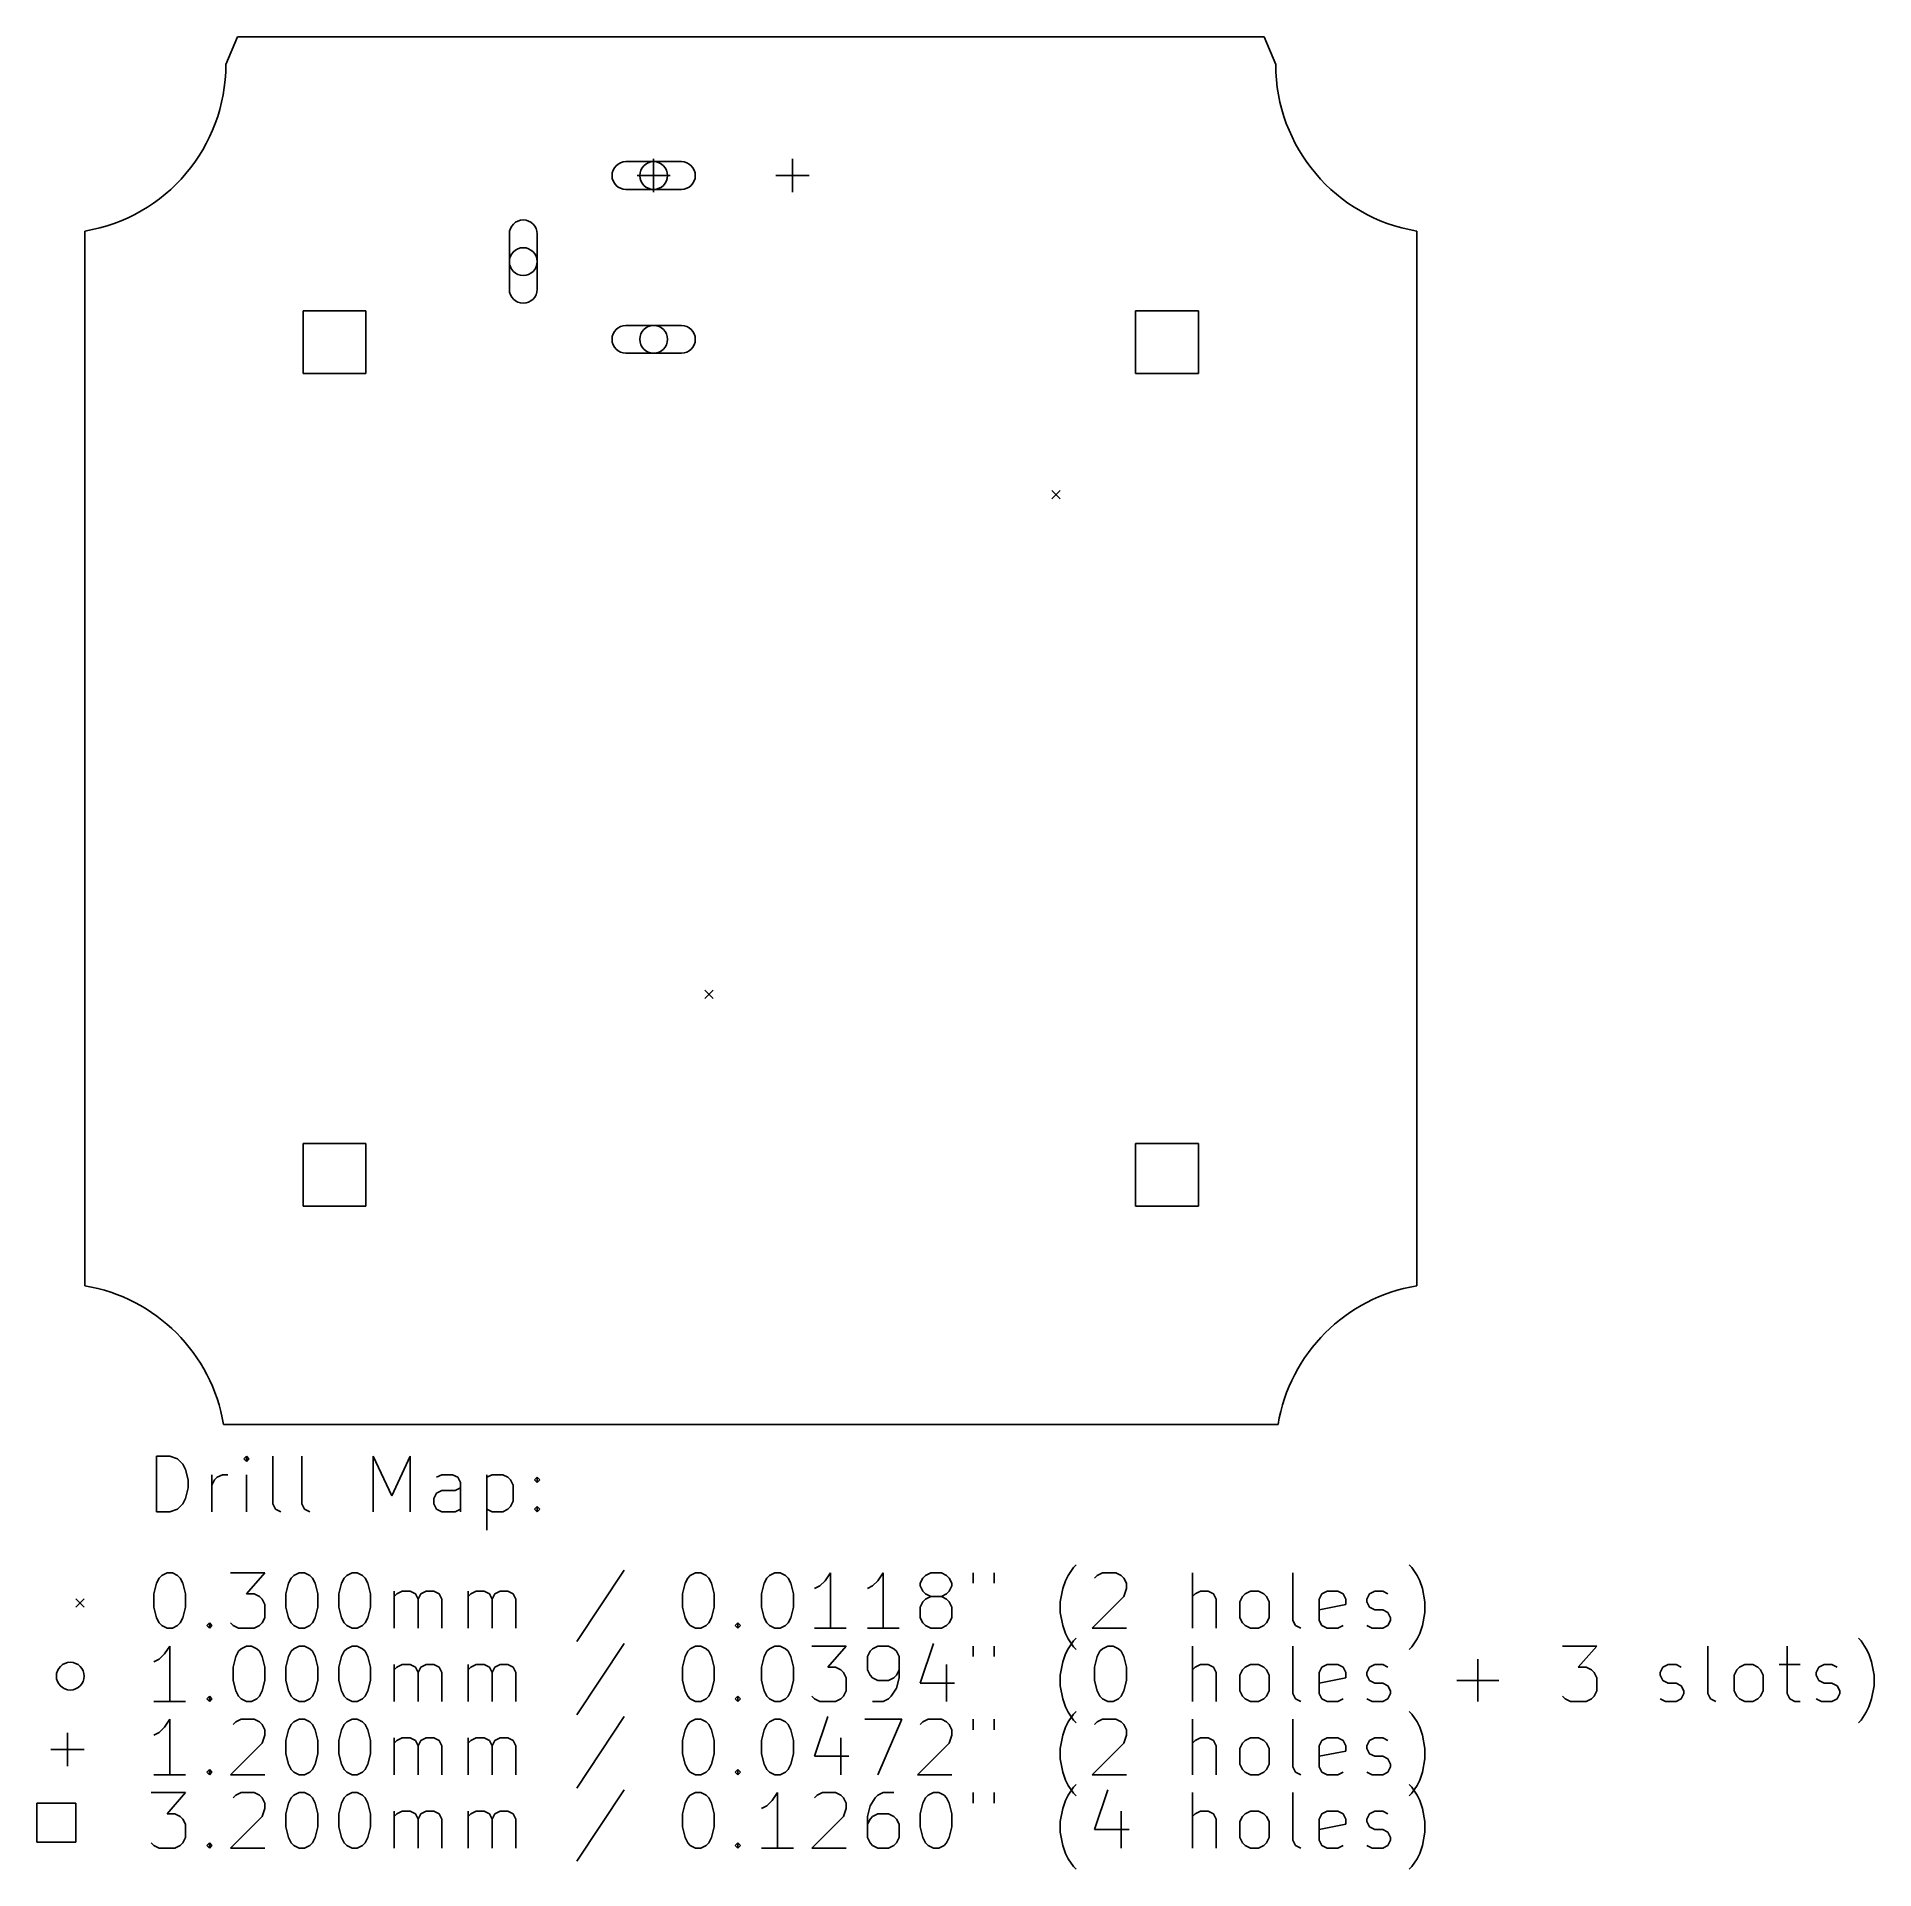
# Model space of a CAD drawing. Extents: x -25.7 to 40.5, y -65 to 1.
import ezdxf

# ---------------------------------------------------------------- set-up
doc = ezdxf.new("R2010")
doc.units = 0
doc.layers.add('BLACK', color=7, linetype='CONTINUOUS')

msp = doc.modelspace()

# ---------------------------------------------------------------- linework, layer by layer
at = {"layer": 'BLACK', "linetype": 'CONTINUOUS'}
for p, q in [((-18.917237, 0), (-18.5, 1)), ((-18.5, 1), (18.5, 1)), ((18.5, 1), (18.917237, 0)), ((-2.5, -3.5), (-4.5, -3.5)), ((-3.5, -3.4), (-3.5, -4.6)), ((1.5, -3.4), (1.5, -4.6)), ((-4.5, -4.5), (-2.5, -4.5)), ((-4.1, -4), (-2.9, -4)), ((0.9, -4), (2.1, -4)), ((-24, -6), (-24.000004, -44)), ((-8.7, -6.1), (-8.7, -8.1)), ((-7.7, -8.1), (-7.7, -6.1)), ((24, -44), (24, -6)), ((-13.868618, -8.868618), (-16.131382, -8.868618)), ((-16.131382, -8.868618), (-16.131382, -11.131382)), ((-13.868618, -11.131382), (-13.868618, -8.868618)), ((16.131382, -8.868618), (13.868618, -8.868618)), ((13.868618, -8.868618), (13.868618, -11.131382)), ((16.131382, -11.131382), (16.131382, -8.868618)), ((-2.5, -9.4), (-4.5, -9.4)), ((-4.5, -10.4), (-2.5, -10.4)), ((-16.131382, -11.131382), (-13.868618, -11.131382)), ((13.868618, -11.131382), (16.131382, -11.131382)), ((10.85, -15.35), (11.15, -15.65)), ((11.15, -15.35), (10.85, -15.65)), ((-1.65, -33.35), (-1.35, -33.65)), ((-1.35, -33.35), (-1.65, -33.65)), ((-13.868618, -38.868618), (-16.131382, -38.868618)), ((-16.131382, -38.868618), (-16.131382, -41.131382)), ((-13.868618, -41.131382), (-13.868618, -38.868618)), ((16.131382, -38.868618), (13.868618, -38.868618)), ((13.868618, -38.868618), (13.868618, -41.131382)), ((16.131382, -41.131382), (16.131382, -38.868618)), ((-16.131382, -41.131382), (-13.868618, -41.131382)), ((13.868618, -41.131382), (16.131382, -41.131382)), ((-19, -49), (19, -49.000004)), ((-21.417235, -52.139842), (-21.417235, -50.139842)), ((-21.417235, -50.139842), (-20.941045, -50.139842)), ((-20.941045, -50.139842), (-20.65533, -50.23508)), ((-20.65533, -50.23508), (-20.464854, -50.425556)), ((-18.17914, -50.139842), (-18.274378, -50.23508)), ((-18.274378, -50.23508), (-18.17914, -50.330318)), ((-18.083902, -50.23508), (-18.17914, -50.139842)), ((-18.17914, -50.139842), (-18.17914, -50.330318)), ((-18.17914, -50.330318), (-18.083902, -50.23508)), ((-17.226759, -51.854127), (-17.226759, -50.139842)), ((-16.17914, -51.854127), (-16.17914, -50.139842)), ((-13.607711, -52.139842), (-13.607711, -50.139842)), ((-13.607711, -50.139842), (-12.941044, -51.568413)), ((-12.941044, -51.568413), (-12.274378, -50.139842)), ((-12.274378, -50.139842), (-12.274378, -52.139842)), ((-20.464854, -50.425556), (-20.369616, -50.616032)), ((-20.369616, -50.616032), (-20.274378, -50.996984)), ((-19.417235, -52.139842), (-19.417235, -50.806508)), ((-19.321997, -50.996984), (-19.226759, -50.901746)), ((-19.226759, -50.901746), (-19.036283, -50.806508)), ((-19.036283, -50.806508), (-18.845806, -50.806508)), ((-18.17914, -52.139842), (-18.17914, -50.806508)), ((-11.131521, -50.806508), (-11.321997, -50.901746)), ((-10.750568, -50.806508), (-11.131521, -50.806508)), ((-10.560092, -50.901746), (-10.750568, -50.806508)), ((-10.464854, -51.092223), (-10.560092, -50.901746)), ((-9.512473, -50.806508), (-9.512473, -52.806508)), ((-9.512473, -50.901746), (-9.321997, -50.806508)), ((-9.321997, -50.806508), (-8.941044, -50.806508)), ((-8.941044, -50.806508), (-8.750568, -50.901746)), ((-8.750568, -50.901746), (-8.65533, -50.996984)), ((-7.798187, -50.996984), (-7.702949, -50.901746)), ((-7.702949, -50.901746), (-7.607711, -50.996984)), ((-7.702949, -50.901746), (-7.702949, -51.092223)), ((-20.274378, -51.282699), (-20.369616, -51.663651)), ((-20.274378, -50.996984), (-20.274378, -51.282699)), ((-19.417235, -51.187461), (-19.321997, -50.996984)), ((-11.417235, -51.663651), (-11.321997, -51.473175)), ((-11.321997, -51.473175), (-11.131521, -51.377937)), ((-11.131521, -51.377937), (-10.65533, -51.377937)), ((-10.65533, -51.377937), (-10.464854, -51.282699)), ((-10.464854, -52.139842), (-10.464854, -51.092223)), ((-8.65533, -50.996984), (-8.560092, -51.187461)), ((-8.560092, -51.187461), (-8.560092, -51.758889)), ((-7.702949, -51.092223), (-7.798187, -50.996984)), ((-7.607711, -50.996984), (-7.702949, -51.092223)), ((-20.941045, -52.139842), (-21.417235, -52.139842)), ((-20.65533, -52.044604), (-20.941045, -52.139842)), ((-20.464854, -51.854127), (-20.65533, -52.044604)), ((-20.369616, -51.663651), (-20.464854, -51.854127)), ((-17.131521, -52.044604), (-17.226759, -51.854127)), ((-16.941045, -52.139842), (-17.131521, -52.044604)), ((-16.083902, -52.044604), (-16.17914, -51.854127)), ((-15.893426, -52.139842), (-16.083902, -52.044604)), ((-11.417235, -51.854127), (-11.417235, -51.663651)), ((-11.321997, -52.044604), (-11.417235, -51.854127)), ((-11.131521, -52.139842), (-11.321997, -52.044604)), ((-10.65533, -52.139842), (-11.131521, -52.139842)), ((-10.464854, -52.044604), (-10.65533, -52.139842)), ((-9.321997, -52.139842), (-9.512473, -52.044604)), ((-8.941044, -52.139842), (-9.321997, -52.139842)), ((-8.750568, -52.044604), (-8.941044, -52.139842)), ((-8.65533, -51.949365), (-8.750568, -52.044604)), ((-8.560092, -51.758889), (-8.65533, -51.949365)), ((-7.798187, -52.044604), (-7.702949, -51.949365)), ((-7.702949, -52.139842), (-7.798187, -52.044604)), ((-7.702949, -51.949365), (-7.607711, -52.044604)), ((-7.702949, -51.949365), (-7.702949, -52.139842)), ((-7.607711, -52.044604), (-7.702949, -52.139842)), ((-4.560091, -54.244604), (-6.274376, -56.816032)), ((11.43991, -54.43508), (11.630386, -54.149365)), ((11.630386, -54.149365), (11.725625, -54.054127)), ((23.820864, -54.149365), (23.725626, -54.054127)), ((24.01134, -54.43508), (23.820864, -54.149365)), ((-21.512473, -55.101746), (-21.417235, -54.720794)), ((-21.417235, -54.720794), (-21.321997, -54.530318)), ((-21.321997, -54.530318), (-21.226759, -54.43508)), ((-21.226759, -54.43508), (-21.036283, -54.339842)), ((-21.036283, -54.339842), (-20.845806, -54.339842)), ((-20.845806, -54.339842), (-20.65533, -54.43508)), ((-20.65533, -54.43508), (-20.560092, -54.530318)), ((-20.560092, -54.530318), (-20.464854, -54.720794)), ((-20.464854, -54.720794), (-20.369616, -55.101746)), ((-18.750568, -54.339842), (-17.512473, -54.339842)), ((-17.512473, -54.339842), (-18.17914, -55.101746)), ((-16.750568, -55.101746), (-16.65533, -54.720794)), ((-16.65533, -54.720794), (-16.560092, -54.530318)), ((-16.560092, -54.530318), (-16.464854, -54.43508)), ((-16.464854, -54.43508), (-16.274378, -54.339842)), ((-16.274378, -54.339842), (-16.083901, -54.339842)), ((-16.083901, -54.339842), (-15.893425, -54.43508)), ((-15.893425, -54.43508), (-15.798187, -54.530318)), ((-15.798187, -54.530318), (-15.702949, -54.720794)), ((-15.702949, -54.720794), (-15.607711, -55.101746)), ((-14.845806, -55.101746), (-14.750568, -54.720794)), ((-14.750568, -54.720794), (-14.65533, -54.530318)), ((-14.65533, -54.530318), (-14.560092, -54.43508)), ((-14.560092, -54.43508), (-14.369616, -54.339842)), ((-14.369616, -54.339842), (-14.179139, -54.339842)), ((-14.179139, -54.339842), (-13.988663, -54.43508)), ((-13.988663, -54.43508), (-13.893425, -54.530318)), ((-13.893425, -54.530318), (-13.798187, -54.720794)), ((-13.798187, -54.720794), (-13.702949, -55.101746)), ((-2.464852, -55.101746), (-2.369614, -54.720794)), ((-2.369614, -54.720794), (-2.274376, -54.530318)), ((-2.274376, -54.530318), (-2.179138, -54.43508)), ((-2.179138, -54.43508), (-1.988662, -54.339842)), ((-1.988662, -54.339842), (-1.798185, -54.339842)), ((-1.798185, -54.339842), (-1.607709, -54.43508)), ((-1.607709, -54.43508), (-1.512471, -54.530318)), ((-1.512471, -54.530318), (-1.417233, -54.720794)), ((-1.417233, -54.720794), (-1.321995, -55.101746)), ((0.39229, -55.101746), (0.487528, -54.720794)), ((0.487528, -54.720794), (0.582766, -54.530318)), ((0.582766, -54.530318), (0.678004, -54.43508)), ((0.678004, -54.43508), (0.86848, -54.339842)), ((0.86848, -54.339842), (1.058957, -54.339842)), ((1.058957, -54.339842), (1.249433, -54.43508)), ((1.249433, -54.43508), (1.344671, -54.530318)), ((1.344671, -54.530318), (1.439909, -54.720794)), ((1.439909, -54.720794), (1.535147, -55.101746)), ((2.487528, -54.816032), (2.297052, -54.91127)), ((2.678004, -54.625556), (2.487528, -54.816032)), ((2.86848, -54.339842), (2.678004, -54.625556)), ((2.86848, -56.339842), (2.86848, -54.339842)), ((4.39229, -54.816032), (4.201814, -54.91127)), ((4.582766, -54.625556), (4.39229, -54.816032)), ((4.773242, -54.339842), (4.582766, -54.625556)), ((4.773242, -56.339842), (4.773242, -54.339842)), ((6.106576, -54.720794), (6.201814, -54.530318)), ((6.106576, -54.816032), (6.106576, -54.720794)), ((6.201814, -55.006508), (6.106576, -54.816032)), ((6.201814, -54.530318), (6.297052, -54.43508)), ((6.297052, -54.43508), (6.487528, -54.339842)), ((6.487528, -54.339842), (6.868481, -54.339842)), ((6.868481, -54.339842), (7.058957, -54.43508)), ((7.058957, -54.43508), (7.154195, -54.530318)), ((7.154195, -54.530318), (7.249433, -54.720794)), ((7.249433, -54.816032), (7.154195, -55.006508)), ((7.249433, -54.720794), (7.249433, -54.816032)), ((8.011338, -54.339842), (8.011338, -54.720794)), ((8.773243, -54.339842), (8.773243, -54.720794)), ((11.154196, -55.387461), (11.249434, -54.91127)), ((11.249434, -54.91127), (11.344672, -54.625556)), ((11.344672, -54.625556), (11.43991, -54.43508)), ((12.392291, -54.530318), (12.487529, -54.43508)), ((12.487529, -54.43508), (12.678005, -54.339842)), ((12.678005, -54.339842), (13.154196, -54.339842)), ((13.154196, -54.339842), (13.344672, -54.43508)), ((13.344672, -54.43508), (13.43991, -54.530318)), ((13.43991, -54.530318), (13.535148, -54.720794)), ((13.535148, -54.91127), (13.43991, -55.196984)), ((13.535148, -54.720794), (13.535148, -54.91127)), ((15.916101, -56.339842), (15.916101, -54.339842)), ((19.535149, -56.054127), (19.535149, -54.339842)), ((24.106578, -54.625556), (24.01134, -54.43508)), ((24.201816, -54.91127), (24.106578, -54.625556)), ((24.297054, -55.387461), (24.201816, -54.91127)), ((-24.325004, -55.275004), (-24.025004, -55.575004)), ((-24.025004, -55.275004), (-24.325004, -55.575004)), ((-21.512473, -55.577937), (-21.512473, -55.101746)), ((-21.417235, -55.958889), (-21.512473, -55.577937)), ((-20.369616, -55.577937), (-20.464854, -55.958889)), ((-20.369616, -55.101746), (-20.369616, -55.577937)), ((-18.17914, -55.101746), (-17.893425, -55.101746)), ((-17.893425, -55.101746), (-17.702949, -55.196984)), ((-17.702949, -55.196984), (-17.607711, -55.292223)), ((-17.607711, -55.292223), (-17.512473, -55.482699)), ((-17.512473, -55.482699), (-17.512473, -55.958889)), ((-16.750568, -55.577937), (-16.750568, -55.101746)), ((-16.65533, -55.958889), (-16.750568, -55.577937)), ((-15.607711, -55.577937), (-15.702949, -55.958889)), ((-15.607711, -55.101746), (-15.607711, -55.577937)), ((-14.845806, -55.577937), (-14.845806, -55.101746)), ((-14.750568, -55.958889), (-14.845806, -55.577937)), ((-13.702949, -55.577937), (-13.798187, -55.958889)), ((-13.702949, -55.101746), (-13.702949, -55.577937)), ((-12.845806, -56.339842), (-12.845806, -55.006508)), ((-12.845806, -55.196984), (-12.750568, -55.101746)), ((-12.750568, -55.101746), (-12.560092, -55.006508)), ((-12.560092, -55.006508), (-12.274377, -55.006508)), ((-12.274377, -55.006508), (-12.083901, -55.101746)), ((-12.083901, -55.101746), (-11.988663, -55.292223)), ((-11.988663, -55.292223), (-11.893425, -55.101746)), ((-11.988663, -55.292223), (-11.988663, -56.339842)), ((-11.893425, -55.101746), (-11.702949, -55.006508)), ((-11.702949, -55.006508), (-11.417235, -55.006508)), ((-11.417235, -55.006508), (-11.226758, -55.101746)), ((-11.226758, -55.101746), (-11.13152, -55.292223)), ((-11.13152, -55.292223), (-11.13152, -56.339842)), ((-10.179139, -56.339842), (-10.179139, -55.006508)), ((-10.179139, -55.196984), (-10.083901, -55.101746)), ((-10.083901, -55.101746), (-9.893425, -55.006508)), ((-9.893425, -55.006508), (-9.60771, -55.006508)), ((-9.60771, -55.006508), (-9.417234, -55.101746)), ((-9.417234, -55.101746), (-9.321996, -55.292223)), ((-9.321996, -55.292223), (-9.226758, -55.101746)), ((-9.321996, -55.292223), (-9.321996, -56.339842)), ((-9.226758, -55.101746), (-9.036282, -55.006508)), ((-9.036282, -55.006508), (-8.750568, -55.006508)), ((-8.750568, -55.006508), (-8.560091, -55.101746)), ((-8.560091, -55.101746), (-8.464853, -55.292223)), ((-8.464853, -55.292223), (-8.464853, -56.339842)), ((-2.464852, -55.577937), (-2.464852, -55.101746)), ((-2.369614, -55.958889), (-2.464852, -55.577937)), ((-1.321995, -55.577937), (-1.417233, -55.958889)), ((-1.321995, -55.101746), (-1.321995, -55.577937)), ((0.39229, -55.577937), (0.39229, -55.101746)), ((0.487528, -55.958889), (0.39229, -55.577937)), ((1.535147, -55.577937), (1.439909, -55.958889)), ((1.535147, -55.101746), (1.535147, -55.577937)), ((6.201814, -55.387461), (6.106576, -55.577937)), ((6.106576, -55.577937), (6.106576, -55.958889)), ((6.297052, -55.101746), (6.201814, -55.006508)), ((6.297052, -55.292223), (6.201814, -55.387461)), ((6.487528, -55.196984), (6.297052, -55.101746)), ((6.487528, -55.196984), (6.297052, -55.292223)), ((6.868481, -55.196984), (6.487528, -55.196984)), ((7.058957, -55.101746), (6.868481, -55.196984)), ((7.058957, -55.292223), (6.868481, -55.196984)), ((7.154195, -55.006508), (7.058957, -55.101746)), ((7.154195, -55.387461), (7.058957, -55.292223)), ((7.249433, -55.577937), (7.154195, -55.387461)), ((7.249433, -55.958889), (7.249433, -55.577937)), ((11.154196, -55.768413), (11.154196, -55.387461)), ((13.43991, -55.196984), (12.297053, -56.339842)), ((16.011339, -55.101746), (15.916101, -55.196984)), ((16.201815, -55.006508), (16.011339, -55.101746)), ((16.48753, -55.006508), (16.201815, -55.006508)), ((16.678006, -55.101746), (16.48753, -55.006508)), ((16.773244, -55.292223), (16.678006, -55.101746)), ((16.773244, -56.339842), (16.773244, -55.292223)), ((17.630387, -55.387461), (17.725625, -55.196984)), ((17.630387, -55.958889), (17.630387, -55.387461)), ((17.725625, -55.196984), (17.820863, -55.101746)), ((17.820863, -55.101746), (18.011339, -55.006508)), ((18.011339, -55.006508), (18.297054, -55.006508)), ((18.297054, -55.006508), (18.48753, -55.101746)), ((18.48753, -55.101746), (18.582768, -55.196984)), ((18.582768, -55.196984), (18.678006, -55.387461)), ((18.678006, -55.387461), (18.678006, -55.958889)), ((20.48753, -55.292223), (20.582768, -55.101746)), ((20.48753, -56.054127), (20.48753, -55.292223)), ((21.439911, -55.482699), (20.48753, -55.673175)), ((20.582768, -55.101746), (20.773244, -55.006508)), ((20.773244, -55.006508), (21.154197, -55.006508)), ((21.154197, -55.006508), (21.344673, -55.101746)), ((21.344673, -55.101746), (21.439911, -55.292223)), ((21.439911, -55.292223), (21.439911, -55.482699)), ((22.201816, -55.292223), (22.297054, -55.101746)), ((22.201816, -55.387461), (22.201816, -55.292223)), ((22.297054, -55.577937), (22.201816, -55.387461)), ((22.297054, -55.101746), (22.48753, -55.006508)), ((22.48753, -55.673175), (22.297054, -55.577937)), ((22.48753, -55.006508), (22.773244, -55.006508)), ((22.773244, -55.006508), (22.963721, -55.101746)), ((24.297054, -55.768413), (24.297054, -55.387461)), ((-21.321997, -56.149365), (-21.417235, -55.958889)), ((-21.226759, -56.244604), (-21.321997, -56.149365)), ((-21.036283, -56.339842), (-21.226759, -56.244604)), ((-20.65533, -56.244604), (-20.845806, -56.339842)), ((-20.560092, -56.149365), (-20.65533, -56.244604)), ((-20.464854, -55.958889), (-20.560092, -56.149365)), ((-19.607711, -56.244604), (-19.512473, -56.149365)), ((-19.512473, -56.339842), (-19.607711, -56.244604)), ((-19.512473, -56.149365), (-19.417235, -56.244604)), ((-19.512473, -56.149365), (-19.512473, -56.339842)), ((-19.417235, -56.244604), (-19.512473, -56.339842)), ((-18.65533, -56.244604), (-18.750568, -56.149365)), ((-18.464854, -56.339842), (-18.65533, -56.244604)), ((-17.702949, -56.244604), (-17.893425, -56.339842)), ((-17.607711, -56.149365), (-17.702949, -56.244604)), ((-17.512473, -55.958889), (-17.607711, -56.149365)), ((-16.560092, -56.149365), (-16.65533, -55.958889)), ((-16.464854, -56.244604), (-16.560092, -56.149365)), ((-16.274378, -56.339842), (-16.464854, -56.244604)), ((-15.893425, -56.244604), (-16.083901, -56.339842)), ((-15.798187, -56.149365), (-15.893425, -56.244604)), ((-15.702949, -55.958889), (-15.798187, -56.149365)), ((-14.65533, -56.149365), (-14.750568, -55.958889)), ((-14.560092, -56.244604), (-14.65533, -56.149365)), ((-14.369616, -56.339842), (-14.560092, -56.244604)), ((-13.988663, -56.244604), (-14.179139, -56.339842)), ((-13.893425, -56.149365), (-13.988663, -56.244604)), ((-13.798187, -55.958889), (-13.893425, -56.149365)), ((-2.274376, -56.149365), (-2.369614, -55.958889)), ((-2.179138, -56.244604), (-2.274376, -56.149365)), ((-1.988662, -56.339842), (-2.179138, -56.244604)), ((-1.607709, -56.244604), (-1.798185, -56.339842)), ((-1.512471, -56.149365), (-1.607709, -56.244604)), ((-1.417233, -55.958889), (-1.512471, -56.149365)), ((-0.56009, -56.244604), (-0.464852, -56.149365)), ((-0.464852, -56.339842), (-0.56009, -56.244604)), ((-0.464852, -56.149365), (-0.369614, -56.244604)), ((-0.464852, -56.149365), (-0.464852, -56.339842)), ((-0.369614, -56.244604), (-0.464852, -56.339842)), ((0.582766, -56.149365), (0.487528, -55.958889)), ((0.678004, -56.244604), (0.582766, -56.149365)), ((0.86848, -56.339842), (0.678004, -56.244604)), ((1.249433, -56.244604), (1.058957, -56.339842)), ((1.344671, -56.149365), (1.249433, -56.244604)), ((1.439909, -55.958889), (1.344671, -56.149365)), ((6.106576, -55.958889), (6.201814, -56.149365)), ((6.201814, -56.149365), (6.297052, -56.244604)), ((6.297052, -56.244604), (6.487528, -56.339842)), ((6.868481, -56.339842), (7.058957, -56.244604)), ((7.058957, -56.244604), (7.154195, -56.149365)), ((7.154195, -56.149365), (7.249433, -55.958889)), ((11.249434, -56.244604), (11.154196, -55.768413)), ((11.344672, -56.530318), (11.249434, -56.244604)), ((17.725625, -56.149365), (17.630387, -55.958889)), ((17.820863, -56.244604), (17.725625, -56.149365)), ((18.011339, -56.339842), (17.820863, -56.244604)), ((18.48753, -56.244604), (18.297054, -56.339842)), ((18.582768, -56.149365), (18.48753, -56.244604)), ((18.678006, -55.958889), (18.582768, -56.149365)), ((19.630387, -56.244604), (19.535149, -56.054127)), ((19.820863, -56.339842), (19.630387, -56.244604)), ((20.582768, -56.244604), (20.48753, -56.054127)), ((20.773244, -56.339842), (20.582768, -56.244604)), ((21.344673, -56.244604), (21.154197, -56.339842)), ((22.201816, -56.244604), (22.392292, -56.339842)), ((22.773244, -55.673175), (22.48753, -55.673175)), ((22.963721, -55.768413), (22.773244, -55.673175)), ((22.773244, -56.339842), (22.963721, -56.244604)), ((23.058959, -55.958889), (22.963721, -55.768413)), ((22.963721, -56.244604), (23.058959, -56.054127)), ((23.058959, -56.054127), (23.058959, -55.958889)), ((24.106578, -56.530318), (24.201816, -56.244604)), ((24.201816, -56.244604), (24.297054, -55.768413)), ((-20.845806, -56.339842), (-21.036283, -56.339842)), ((-17.893425, -56.339842), (-18.464854, -56.339842)), ((-16.083901, -56.339842), (-16.274378, -56.339842)), ((-14.179139, -56.339842), (-14.369616, -56.339842)), ((-4.560091, -56.884604), (-6.274376, -59.456032)), ((-1.798185, -56.339842), (-1.988662, -56.339842)), ((1.058957, -56.339842), (0.86848, -56.339842)), ((3.439909, -56.339842), (2.297052, -56.339842)), ((5.344671, -56.339842), (4.201814, -56.339842)), ((6.582766, -56.884604), (6.106576, -58.313175)), ((6.487528, -56.339842), (6.868481, -56.339842)), ((11.43991, -56.720794), (11.344672, -56.530318)), ((11.630386, -57.006508), (11.43991, -56.720794)), ((11.43991, -57.07508), (11.630386, -56.789365)), ((11.630386, -56.789365), (11.725625, -56.694127)), ((12.297053, -56.339842), (13.535148, -56.339842)), ((18.297054, -56.339842), (18.011339, -56.339842)), ((21.154197, -56.339842), (20.773244, -56.339842)), ((22.392292, -56.339842), (22.773244, -56.339842)), ((23.820864, -57.006508), (24.01134, -56.720794)), ((24.01134, -56.720794), (24.106578, -56.530318)), ((40.011342, -56.789365), (39.916104, -56.694127)), ((40.201818, -57.07508), (40.011342, -56.789365)), ((-21.321997, -57.456032), (-21.512473, -57.55127)), ((-21.131521, -57.265556), (-21.321997, -57.456032)), ((-20.941045, -56.979842), (-21.131521, -57.265556)), ((-20.941045, -58.979842), (-20.941045, -56.979842)), ((-18.65533, -57.741746), (-18.560092, -57.360794)), ((-18.560092, -57.360794), (-18.464854, -57.170318)), ((-18.464854, -57.170318), (-18.369616, -57.07508)), ((-18.369616, -57.07508), (-18.17914, -56.979842)), ((-18.17914, -56.979842), (-17.988663, -56.979842)), ((-17.988663, -56.979842), (-17.798187, -57.07508)), ((-17.798187, -57.07508), (-17.702949, -57.170318)), ((-17.702949, -57.170318), (-17.607711, -57.360794)), ((-17.607711, -57.360794), (-17.512473, -57.741746)), ((-16.750568, -57.741746), (-16.65533, -57.360794)), ((-16.65533, -57.360794), (-16.560092, -57.170318)), ((-16.560092, -57.170318), (-16.464854, -57.07508)), ((-16.464854, -57.07508), (-16.274378, -56.979842)), ((-16.274378, -56.979842), (-16.083901, -56.979842)), ((-16.083901, -56.979842), (-15.893425, -57.07508)), ((-15.893425, -57.07508), (-15.798187, -57.170318)), ((-15.798187, -57.170318), (-15.702949, -57.360794)), ((-15.702949, -57.360794), (-15.607711, -57.741746)), ((-14.845806, -57.741746), (-14.750568, -57.360794)), ((-14.750568, -57.360794), (-14.65533, -57.170318)), ((-14.65533, -57.170318), (-14.560092, -57.07508)), ((-14.560092, -57.07508), (-14.369616, -56.979842)), ((-14.369616, -56.979842), (-14.179139, -56.979842)), ((-14.179139, -56.979842), (-13.988663, -57.07508)), ((-13.988663, -57.07508), (-13.893425, -57.170318)), ((-13.893425, -57.170318), (-13.798187, -57.360794)), ((-13.798187, -57.360794), (-13.702949, -57.741746)), ((-2.464852, -57.741746), (-2.369614, -57.360794)), ((-2.369614, -57.360794), (-2.274376, -57.170318)), ((-2.274376, -57.170318), (-2.179138, -57.07508)), ((-2.179138, -57.07508), (-1.988662, -56.979842)), ((-1.988662, -56.979842), (-1.798185, -56.979842)), ((-1.798185, -56.979842), (-1.607709, -57.07508)), ((-1.607709, -57.07508), (-1.512471, -57.170318)), ((-1.512471, -57.170318), (-1.417233, -57.360794)), ((-1.417233, -57.360794), (-1.321995, -57.741746)), ((0.39229, -57.741746), (0.487528, -57.360794)), ((0.487528, -57.360794), (0.582766, -57.170318)), ((0.582766, -57.170318), (0.678004, -57.07508)), ((0.678004, -57.07508), (0.86848, -56.979842)), ((0.86848, -56.979842), (1.058957, -56.979842)), ((1.058957, -56.979842), (1.249433, -57.07508)), ((1.249433, -57.07508), (1.344671, -57.170318)), ((1.344671, -57.170318), (1.439909, -57.360794)), ((1.439909, -57.360794), (1.535147, -57.741746)), ((2.201814, -56.979842), (3.439909, -56.979842)), ((3.439909, -56.979842), (2.773242, -57.741746)), ((4.297052, -57.170318), (4.201814, -57.360794)), ((4.201814, -57.360794), (4.201814, -57.836984)), ((4.39229, -57.07508), (4.297052, -57.170318)), ((4.582766, -56.979842), (4.39229, -57.07508)), ((4.963719, -56.979842), (4.582766, -56.979842)), ((5.154195, -57.07508), (4.963719, -56.979842)), ((5.249433, -57.170318), (5.154195, -57.07508)), ((5.344671, -57.360794), (5.249433, -57.170318)), ((5.344671, -58.122699), (5.344671, -57.360794)), ((8.011338, -56.979842), (8.011338, -57.360794)), ((8.773243, -56.979842), (8.773243, -57.360794)), ((11.154196, -58.027461), (11.249434, -57.55127)), ((11.249434, -57.55127), (11.344672, -57.265556)), ((11.344672, -57.265556), (11.43991, -57.07508)), ((11.725625, -57.101746), (11.630386, -57.006508)), ((12.392291, -57.741746), (12.487529, -57.360794)), ((12.487529, -57.360794), (12.582767, -57.170318)), ((12.582767, -57.170318), (12.678005, -57.07508)), ((12.678005, -57.07508), (12.868481, -56.979842)), ((12.868481, -56.979842), (13.058958, -56.979842)), ((13.058958, -56.979842), (13.249434, -57.07508)), ((13.249434, -57.07508), (13.344672, -57.170318)), ((13.344672, -57.170318), (13.43991, -57.360794)), ((13.43991, -57.360794), (13.535148, -57.741746)), ((15.916101, -58.979842), (15.916101, -56.979842)), ((19.535149, -58.694127), (19.535149, -56.979842)), ((23.725626, -57.101746), (23.820864, -57.006508)), ((26.201817, -58.979842), (26.201817, -57.456032)), ((29.249436, -56.979842), (30.487531, -56.979842)), ((30.487531, -56.979842), (29.820864, -57.741746)), ((34.487532, -58.694127), (34.487532, -56.979842)), ((37.344675, -56.979842), (37.344675, -58.694127)), ((40.297056, -57.265556), (40.201818, -57.07508)), ((40.392294, -57.55127), (40.297056, -57.265556)), ((40.487532, -58.027461), (40.392294, -57.55127)), ((-18.65533, -58.217937), (-18.65533, -57.741746)), ((-18.560092, -58.598889), (-18.65533, -58.217937)), ((-17.512473, -58.217937), (-17.607711, -58.598889)), ((-17.512473, -57.741746), (-17.512473, -58.217937)), ((-16.750568, -58.217937), (-16.750568, -57.741746)), ((-16.65533, -58.598889), (-16.750568, -58.217937)), ((-15.607711, -58.217937), (-15.702949, -58.598889)), ((-15.607711, -57.741746), (-15.607711, -58.217937)), ((-14.845806, -58.217937), (-14.845806, -57.741746)), ((-14.750568, -58.598889), (-14.845806, -58.217937)), ((-13.702949, -58.217937), (-13.798187, -58.598889)), ((-13.702949, -57.741746), (-13.702949, -58.217937)), ((-12.845806, -58.979842), (-12.845806, -57.646508)), ((-12.845806, -57.836984), (-12.750568, -57.741746)), ((-12.750568, -57.741746), (-12.560092, -57.646508)), ((-12.560092, -57.646508), (-12.274377, -57.646508)), ((-12.274377, -57.646508), (-12.083901, -57.741746)), ((-12.083901, -57.741746), (-11.988663, -57.932223)), ((-11.988663, -57.932223), (-11.893425, -57.741746)), ((-11.988663, -57.932223), (-11.988663, -58.979842)), ((-11.893425, -57.741746), (-11.702949, -57.646508)), ((-11.702949, -57.646508), (-11.417235, -57.646508)), ((-11.417235, -57.646508), (-11.226758, -57.741746)), ((-11.226758, -57.741746), (-11.13152, -57.932223)), ((-11.13152, -57.932223), (-11.13152, -58.979842)), ((-10.179139, -58.979842), (-10.179139, -57.646508)), ((-10.179139, -57.836984), (-10.083901, -57.741746)), ((-10.083901, -57.741746), (-9.893425, -57.646508)), ((-9.893425, -57.646508), (-9.60771, -57.646508)), ((-9.60771, -57.646508), (-9.417234, -57.741746)), ((-9.417234, -57.741746), (-9.321996, -57.932223)), ((-9.321996, -57.932223), (-9.226758, -57.741746)), ((-9.321996, -57.932223), (-9.321996, -58.979842)), ((-9.226758, -57.741746), (-9.036282, -57.646508)), ((-9.036282, -57.646508), (-8.750568, -57.646508)), ((-8.750568, -57.646508), (-8.560091, -57.741746)), ((-8.560091, -57.741746), (-8.464853, -57.932223)), ((-8.464853, -57.932223), (-8.464853, -58.979842)), ((-2.464852, -58.217937), (-2.464852, -57.741746)), ((-2.369614, -58.598889), (-2.464852, -58.217937)), ((-1.321995, -58.217937), (-1.417233, -58.598889)), ((-1.321995, -57.741746), (-1.321995, -58.217937)), ((0.39229, -58.217937), (0.39229, -57.741746)), ((0.487528, -58.598889), (0.39229, -58.217937)), ((1.535147, -58.217937), (1.439909, -58.598889)), ((1.535147, -57.741746), (1.535147, -58.217937)), ((2.773242, -57.741746), (3.058957, -57.741746)), ((3.058957, -57.741746), (3.249433, -57.836984)), ((3.249433, -57.836984), (3.344671, -57.932223)), ((3.344671, -57.932223), (3.439909, -58.122699)), ((3.439909, -58.122699), (3.439909, -58.598889)), ((4.201814, -57.836984), (4.297052, -58.027461)), ((4.297052, -58.027461), (4.39229, -58.122699)), ((4.39229, -58.122699), (4.582766, -58.217937)), ((4.582766, -58.217937), (4.963719, -58.217937)), ((4.963719, -58.217937), (5.154195, -58.122699)), ((5.154195, -58.122699), (5.249433, -58.027461)), ((5.249433, -58.027461), (5.344671, -57.836984)), ((5.249433, -58.503651), (5.344671, -58.122699)), ((7.058957, -57.646508), (7.058957, -58.979842)), ((11.154196, -58.408413), (11.154196, -58.027461)), ((12.392291, -58.217937), (12.392291, -57.741746)), ((12.487529, -58.598889), (12.392291, -58.217937)), ((13.535148, -58.217937), (13.43991, -58.598889)), ((13.535148, -57.741746), (13.535148, -58.217937)), ((16.011339, -57.741746), (15.916101, -57.836984)), ((16.201815, -57.646508), (16.011339, -57.741746)), ((16.48753, -57.646508), (16.201815, -57.646508)), ((16.678006, -57.741746), (16.48753, -57.646508)), ((16.773244, -57.932223), (16.678006, -57.741746)), ((16.773244, -58.979842), (16.773244, -57.932223)), ((17.630387, -58.027461), (17.725625, -57.836984)), ((17.630387, -58.598889), (17.630387, -58.027461)), ((17.725625, -57.836984), (17.820863, -57.741746)), ((17.820863, -57.741746), (18.011339, -57.646508)), ((18.011339, -57.646508), (18.297054, -57.646508)), ((18.297054, -57.646508), (18.48753, -57.741746)), ((18.48753, -57.741746), (18.582768, -57.836984)), ((18.582768, -57.836984), (18.678006, -58.027461)), ((18.678006, -58.027461), (18.678006, -58.598889)), ((20.48753, -57.932223), (20.582768, -57.741746)), ((20.48753, -58.694127), (20.48753, -57.932223)), ((21.439911, -58.122699), (20.48753, -58.313175)), ((20.582768, -57.741746), (20.773244, -57.646508)), ((20.773244, -57.646508), (21.154197, -57.646508)), ((21.154197, -57.646508), (21.344673, -57.741746)), ((21.344673, -57.741746), (21.439911, -57.932223)), ((21.439911, -57.932223), (21.439911, -58.122699)), ((22.201816, -57.932223), (22.297054, -57.741746)), ((22.201816, -58.027461), (22.201816, -57.932223)), ((22.297054, -58.217937), (22.201816, -58.027461)), ((22.297054, -57.741746), (22.48753, -57.646508)), ((22.48753, -58.313175), (22.297054, -58.217937)), ((22.48753, -57.646508), (22.773244, -57.646508)), ((22.773244, -57.646508), (22.963721, -57.741746)), ((25.439912, -58.217937), (26.963722, -58.217937)), ((29.820864, -57.741746), (30.106579, -57.741746)), ((30.106579, -57.741746), (30.297055, -57.836984)), ((30.297055, -57.836984), (30.392293, -57.932223)), ((30.392293, -57.932223), (30.487531, -58.122699)), ((30.487531, -58.122699), (30.487531, -58.598889)), ((32.773246, -57.932223), (32.868484, -57.741746)), ((32.773246, -58.027461), (32.773246, -57.932223)), ((32.868484, -58.217937), (32.773246, -58.027461)), ((32.868484, -57.741746), (33.05896, -57.646508)), ((33.05896, -58.313175), (32.868484, -58.217937)), ((33.05896, -57.646508), (33.344674, -57.646508)), ((33.344674, -57.646508), (33.535151, -57.741746)), ((35.439913, -58.027461), (35.535151, -57.836984)), ((35.439913, -58.598889), (35.439913, -58.027461)), ((35.535151, -57.836984), (35.630389, -57.741746)), ((35.630389, -57.741746), (35.820865, -57.646508)), ((35.820865, -57.646508), (36.10658, -57.646508)), ((36.10658, -57.646508), (36.297056, -57.741746)), ((36.297056, -57.741746), (36.392294, -57.836984)), ((36.392294, -57.836984), (36.487532, -58.027461)), ((36.487532, -58.027461), (36.487532, -58.598889)), ((37.058961, -57.646508), (37.820865, -57.646508)), ((38.392294, -57.932223), (38.487532, -57.741746)), ((38.392294, -58.027461), (38.392294, -57.932223)), ((38.487532, -58.217937), (38.392294, -58.027461)), ((38.487532, -57.741746), (38.678008, -57.646508)), ((38.678008, -58.313175), (38.487532, -58.217937)), ((38.678008, -57.646508), (38.963722, -57.646508)), ((38.963722, -57.646508), (39.154199, -57.741746)), ((40.487532, -58.408413), (40.487532, -58.027461)), ((-19.607711, -58.884604), (-19.512473, -58.789365)), ((-19.512473, -58.979842), (-19.607711, -58.884604)), ((-19.512473, -58.789365), (-19.417235, -58.884604)), ((-19.512473, -58.789365), (-19.512473, -58.979842)), ((-19.417235, -58.884604), (-19.512473, -58.979842)), ((-18.464854, -58.789365), (-18.560092, -58.598889)), ((-18.369616, -58.884604), (-18.464854, -58.789365)), ((-18.17914, -58.979842), (-18.369616, -58.884604)), ((-17.798187, -58.884604), (-17.988663, -58.979842)), ((-17.702949, -58.789365), (-17.798187, -58.884604)), ((-17.607711, -58.598889), (-17.702949, -58.789365)), ((-16.560092, -58.789365), (-16.65533, -58.598889)), ((-16.464854, -58.884604), (-16.560092, -58.789365)), ((-16.274378, -58.979842), (-16.464854, -58.884604)), ((-15.893425, -58.884604), (-16.083901, -58.979842)), ((-15.798187, -58.789365), (-15.893425, -58.884604)), ((-15.702949, -58.598889), (-15.798187, -58.789365)), ((-14.65533, -58.789365), (-14.750568, -58.598889)), ((-14.560092, -58.884604), (-14.65533, -58.789365)), ((-14.369616, -58.979842), (-14.560092, -58.884604)), ((-13.988663, -58.884604), (-14.179139, -58.979842)), ((-13.893425, -58.789365), (-13.988663, -58.884604)), ((-13.798187, -58.598889), (-13.893425, -58.789365)), ((-2.274376, -58.789365), (-2.369614, -58.598889)), ((-2.179138, -58.884604), (-2.274376, -58.789365)), ((-1.988662, -58.979842), (-2.179138, -58.884604)), ((-1.607709, -58.884604), (-1.798185, -58.979842)), ((-1.512471, -58.789365), (-1.607709, -58.884604)), ((-1.417233, -58.598889), (-1.512471, -58.789365)), ((-0.56009, -58.884604), (-0.464852, -58.789365)), ((-0.464852, -58.979842), (-0.56009, -58.884604)), ((-0.464852, -58.789365), (-0.369614, -58.884604)), ((-0.464852, -58.789365), (-0.464852, -58.979842)), ((-0.369614, -58.884604), (-0.464852, -58.979842)), ((0.582766, -58.789365), (0.487528, -58.598889)), ((0.678004, -58.884604), (0.582766, -58.789365)), ((0.86848, -58.979842), (0.678004, -58.884604)), ((1.249433, -58.884604), (1.058957, -58.979842)), ((1.344671, -58.789365), (1.249433, -58.884604)), ((1.439909, -58.598889), (1.344671, -58.789365)), ((2.297052, -58.884604), (2.201814, -58.789365)), ((2.487528, -58.979842), (2.297052, -58.884604)), ((3.249433, -58.884604), (3.058957, -58.979842)), ((3.344671, -58.789365), (3.249433, -58.884604)), ((3.439909, -58.598889), (3.344671, -58.789365)), ((4.773242, -58.979842), (4.963719, -58.884604)), ((4.963719, -58.884604), (5.058957, -58.789365)), ((5.058957, -58.789365), (5.249433, -58.503651)), ((6.106576, -58.313175), (7.344671, -58.313175)), ((11.249434, -58.884604), (11.154196, -58.408413)), ((11.344672, -59.170318), (11.249434, -58.884604)), ((12.582767, -58.789365), (12.487529, -58.598889)), ((12.678005, -58.884604), (12.582767, -58.789365)), ((12.868481, -58.979842), (12.678005, -58.884604)), ((13.249434, -58.884604), (13.058958, -58.979842)), ((13.344672, -58.789365), (13.249434, -58.884604)), ((13.43991, -58.598889), (13.344672, -58.789365)), ((17.725625, -58.789365), (17.630387, -58.598889)), ((17.820863, -58.884604), (17.725625, -58.789365)), ((18.011339, -58.979842), (17.820863, -58.884604)), ((18.48753, -58.884604), (18.297054, -58.979842)), ((18.582768, -58.789365), (18.48753, -58.884604)), ((18.678006, -58.598889), (18.582768, -58.789365)), ((19.630387, -58.884604), (19.535149, -58.694127)), ((19.820863, -58.979842), (19.630387, -58.884604)), ((20.582768, -58.884604), (20.48753, -58.694127)), ((20.773244, -58.979842), (20.582768, -58.884604)), ((21.344673, -58.884604), (21.154197, -58.979842)), ((22.201816, -58.884604), (22.392292, -58.979842)), ((22.773244, -58.313175), (22.48753, -58.313175)), ((22.963721, -58.408413), (22.773244, -58.313175)), ((22.773244, -58.979842), (22.963721, -58.884604)), ((23.058959, -58.598889), (22.963721, -58.408413)), ((22.963721, -58.884604), (23.058959, -58.694127)), ((23.058959, -58.694127), (23.058959, -58.598889)), ((29.344674, -58.884604), (29.249436, -58.789365)), ((29.53515, -58.979842), (29.344674, -58.884604)), ((30.297055, -58.884604), (30.106579, -58.979842)), ((30.392293, -58.789365), (30.297055, -58.884604)), ((30.487531, -58.598889), (30.392293, -58.789365)), ((32.773246, -58.884604), (32.963722, -58.979842)), ((33.344674, -58.313175), (33.05896, -58.313175)), ((33.535151, -58.408413), (33.344674, -58.313175)), ((33.344674, -58.979842), (33.535151, -58.884604)), ((33.630389, -58.598889), (33.535151, -58.408413)), ((33.535151, -58.884604), (33.630389, -58.694127)), ((33.630389, -58.694127), (33.630389, -58.598889)), ((34.58277, -58.884604), (34.487532, -58.694127)), ((34.773246, -58.979842), (34.58277, -58.884604)), ((35.535151, -58.789365), (35.439913, -58.598889)), ((35.630389, -58.884604), (35.535151, -58.789365)), ((35.820865, -58.979842), (35.630389, -58.884604)), ((36.297056, -58.884604), (36.10658, -58.979842)), ((36.392294, -58.789365), (36.297056, -58.884604)), ((36.487532, -58.598889), (36.392294, -58.789365)), ((37.344675, -58.694127), (37.439913, -58.884604)), ((37.439913, -58.884604), (37.630389, -58.979842)), ((38.392294, -58.884604), (38.58277, -58.979842)), ((38.963722, -58.313175), (38.678008, -58.313175)), ((39.154199, -58.408413), (38.963722, -58.313175)), ((38.963722, -58.979842), (39.154199, -58.884604)), ((39.249437, -58.598889), (39.154199, -58.408413)), ((39.154199, -58.884604), (39.249437, -58.694127)), ((39.249437, -58.694127), (39.249437, -58.598889)), ((40.297056, -59.170318), (40.392294, -58.884604)), ((40.392294, -58.884604), (40.487532, -58.408413)), ((-20.369616, -58.979842), (-21.512473, -58.979842)), ((-17.988663, -58.979842), (-18.17914, -58.979842)), ((-16.083901, -58.979842), (-16.274378, -58.979842)), ((-14.179139, -58.979842), (-14.369616, -58.979842)), ((-4.560091, -59.524604), (-6.274376, -62.096032)), ((-1.798185, -58.979842), (-1.988662, -58.979842)), ((1.058957, -58.979842), (0.86848, -58.979842)), ((2.773242, -59.524604), (2.297052, -60.953175)), ((3.058957, -58.979842), (2.487528, -58.979842)), ((4.39229, -58.979842), (4.773242, -58.979842)), ((11.43991, -59.360794), (11.344672, -59.170318)), ((11.630386, -59.646508), (11.43991, -59.360794)), ((11.43991, -59.71508), (11.630386, -59.429365)), ((11.630386, -59.429365), (11.725625, -59.334127)), ((13.058958, -58.979842), (12.868481, -58.979842)), ((18.297054, -58.979842), (18.011339, -58.979842)), ((21.154197, -58.979842), (20.773244, -58.979842)), ((22.392292, -58.979842), (22.773244, -58.979842)), ((23.820864, -59.429365), (23.725626, -59.334127)), ((24.01134, -59.71508), (23.820864, -59.429365)), ((30.106579, -58.979842), (29.53515, -58.979842)), ((32.963722, -58.979842), (33.344674, -58.979842)), ((36.10658, -58.979842), (35.820865, -58.979842)), ((37.630389, -58.979842), (37.820865, -58.979842)), ((38.58277, -58.979842), (38.963722, -58.979842)), ((40.011342, -59.646508), (40.201818, -59.360794)), ((40.201818, -59.360794), (40.297056, -59.170318)), ((-24.625004, -60.105004), (-24.625004, -61.305004)), ((-21.321997, -60.096032), (-21.512473, -60.19127)), ((-21.131521, -59.905556), (-21.321997, -60.096032)), ((-20.941045, -59.619842), (-21.131521, -59.905556)), ((-20.941045, -61.619842), (-20.941045, -59.619842)), ((-18.65533, -59.810318), (-18.560092, -59.71508)), ((-18.560092, -59.71508), (-18.369616, -59.619842)), ((-18.369616, -59.619842), (-17.893425, -59.619842)), ((-17.893425, -59.619842), (-17.702949, -59.71508)), ((-17.702949, -59.71508), (-17.607711, -59.810318)), ((-17.607711, -59.810318), (-17.512473, -60.000794)), ((-17.512473, -60.19127), (-17.607711, -60.476984)), ((-17.512473, -60.000794), (-17.512473, -60.19127)), ((-16.750568, -60.381746), (-16.65533, -60.000794)), ((-16.65533, -60.000794), (-16.560092, -59.810318)), ((-16.560092, -59.810318), (-16.464854, -59.71508)), ((-16.464854, -59.71508), (-16.274378, -59.619842)), ((-16.274378, -59.619842), (-16.083901, -59.619842)), ((-16.083901, -59.619842), (-15.893425, -59.71508)), ((-15.893425, -59.71508), (-15.798187, -59.810318)), ((-15.798187, -59.810318), (-15.702949, -60.000794)), ((-15.702949, -60.000794), (-15.607711, -60.381746)), ((-14.845806, -60.381746), (-14.750568, -60.000794)), ((-14.750568, -60.000794), (-14.65533, -59.810318)), ((-14.65533, -59.810318), (-14.560092, -59.71508)), ((-14.560092, -59.71508), (-14.369616, -59.619842)), ((-14.369616, -59.619842), (-14.179139, -59.619842)), ((-14.179139, -59.619842), (-13.988663, -59.71508)), ((-13.988663, -59.71508), (-13.893425, -59.810318)), ((-13.893425, -59.810318), (-13.798187, -60.000794)), ((-13.798187, -60.000794), (-13.702949, -60.381746)), ((-2.464852, -60.381746), (-2.369614, -60.000794)), ((-2.369614, -60.000794), (-2.274376, -59.810318)), ((-2.274376, -59.810318), (-2.179138, -59.71508)), ((-2.179138, -59.71508), (-1.988662, -59.619842)), ((-1.988662, -59.619842), (-1.798185, -59.619842)), ((-1.798185, -59.619842), (-1.607709, -59.71508)), ((-1.607709, -59.71508), (-1.512471, -59.810318)), ((-1.512471, -59.810318), (-1.417233, -60.000794)), ((-1.417233, -60.000794), (-1.321995, -60.381746)), ((0.39229, -60.381746), (0.487528, -60.000794)), ((0.487528, -60.000794), (0.582766, -59.810318)), ((0.582766, -59.810318), (0.678004, -59.71508)), ((0.678004, -59.71508), (0.86848, -59.619842)), ((0.86848, -59.619842), (1.058957, -59.619842)), ((1.058957, -59.619842), (1.249433, -59.71508)), ((1.249433, -59.71508), (1.344671, -59.810318)), ((1.344671, -59.810318), (1.439909, -60.000794)), ((1.439909, -60.000794), (1.535147, -60.381746)), ((4.106576, -59.619842), (5.439909, -59.619842)), ((5.439909, -59.619842), (4.582766, -61.619842)), ((6.106576, -59.810318), (6.201814, -59.71508)), ((6.201814, -59.71508), (6.39229, -59.619842)), ((6.39229, -59.619842), (6.868481, -59.619842)), ((6.868481, -59.619842), (7.058957, -59.71508)), ((7.058957, -59.71508), (7.154195, -59.810318)), ((7.154195, -59.810318), (7.249433, -60.000794)), ((7.249433, -60.19127), (7.154195, -60.476984)), ((7.249433, -60.000794), (7.249433, -60.19127)), ((8.011338, -59.619842), (8.011338, -60.000794)), ((8.773243, -59.619842), (8.773243, -60.000794)), ((11.154196, -60.667461), (11.249434, -60.19127)), ((11.249434, -60.19127), (11.344672, -59.905556)), ((11.344672, -59.905556), (11.43991, -59.71508)), ((11.725625, -59.741746), (11.630386, -59.646508)), ((12.392291, -59.810318), (12.487529, -59.71508)), ((12.487529, -59.71508), (12.678005, -59.619842)), ((12.678005, -59.619842), (13.154196, -59.619842)), ((13.154196, -59.619842), (13.344672, -59.71508)), ((13.344672, -59.71508), (13.43991, -59.810318)), ((13.43991, -59.810318), (13.535148, -60.000794)), ((13.535148, -60.19127), (13.43991, -60.476984)), ((13.535148, -60.000794), (13.535148, -60.19127)), ((15.916101, -61.619842), (15.916101, -59.619842)), ((19.535149, -61.334127), (19.535149, -59.619842)), ((24.106578, -59.905556), (24.01134, -59.71508)), ((24.201816, -60.19127), (24.106578, -59.905556)), ((24.297054, -60.667461), (24.201816, -60.19127)), ((39.916104, -59.741746), (40.011342, -59.646508)), ((-25.225004, -60.705004), (-24.025004, -60.705004)), ((-17.607711, -60.476984), (-18.750568, -61.619842)), ((-16.750568, -60.857937), (-16.750568, -60.381746)), ((-16.65533, -61.238889), (-16.750568, -60.857937)), ((-15.607711, -60.857937), (-15.702949, -61.238889)), ((-15.607711, -60.381746), (-15.607711, -60.857937)), ((-14.845806, -60.857937), (-14.845806, -60.381746)), ((-14.750568, -61.238889), (-14.845806, -60.857937)), ((-13.702949, -60.857937), (-13.798187, -61.238889)), ((-13.702949, -60.381746), (-13.702949, -60.857937)), ((-12.845806, -61.619842), (-12.845806, -60.286508)), ((-12.845806, -60.476984), (-12.750568, -60.381746)), ((-12.750568, -60.381746), (-12.560092, -60.286508)), ((-12.560092, -60.286508), (-12.274377, -60.286508)), ((-12.274377, -60.286508), (-12.083901, -60.381746)), ((-12.083901, -60.381746), (-11.988663, -60.572223)), ((-11.988663, -60.572223), (-11.893425, -60.381746)), ((-11.988663, -60.572223), (-11.988663, -61.619842)), ((-11.893425, -60.381746), (-11.702949, -60.286508)), ((-11.702949, -60.286508), (-11.417235, -60.286508)), ((-11.417235, -60.286508), (-11.226758, -60.381746)), ((-11.226758, -60.381746), (-11.13152, -60.572223)), ((-11.13152, -60.572223), (-11.13152, -61.619842)), ((-10.179139, -61.619842), (-10.179139, -60.286508)), ((-10.179139, -60.476984), (-10.083901, -60.381746)), ((-10.083901, -60.381746), (-9.893425, -60.286508)), ((-9.893425, -60.286508), (-9.60771, -60.286508)), ((-9.60771, -60.286508), (-9.417234, -60.381746)), ((-9.417234, -60.381746), (-9.321996, -60.572223)), ((-9.321996, -60.572223), (-9.226758, -60.381746)), ((-9.321996, -60.572223), (-9.321996, -61.619842)), ((-9.226758, -60.381746), (-9.036282, -60.286508)), ((-9.036282, -60.286508), (-8.750568, -60.286508)), ((-8.750568, -60.286508), (-8.560091, -60.381746)), ((-8.560091, -60.381746), (-8.464853, -60.572223)), ((-8.464853, -60.572223), (-8.464853, -61.619842)), ((-2.464852, -60.857937), (-2.464852, -60.381746)), ((-2.369614, -61.238889), (-2.464852, -60.857937)), ((-1.321995, -60.857937), (-1.417233, -61.238889)), ((-1.321995, -60.381746), (-1.321995, -60.857937)), ((0.39229, -60.857937), (0.39229, -60.381746)), ((0.487528, -61.238889), (0.39229, -60.857937)), ((1.535147, -60.857937), (1.439909, -61.238889)), ((1.535147, -60.381746), (1.535147, -60.857937)), ((3.249433, -60.286508), (3.249433, -61.619842)), ((7.154195, -60.476984), (6.011338, -61.619842)), ((11.154196, -61.048413), (11.154196, -60.667461)), ((13.43991, -60.476984), (12.297053, -61.619842)), ((16.011339, -60.381746), (15.916101, -60.476984)), ((16.201815, -60.286508), (16.011339, -60.381746)), ((16.48753, -60.286508), (16.201815, -60.286508)), ((16.678006, -60.381746), (16.48753, -60.286508)), ((16.773244, -60.572223), (16.678006, -60.381746)), ((16.773244, -61.619842), (16.773244, -60.572223)), ((17.630387, -60.667461), (17.725625, -60.476984)), ((17.630387, -61.238889), (17.630387, -60.667461)), ((17.725625, -60.476984), (17.820863, -60.381746)), ((17.820863, -60.381746), (18.011339, -60.286508)), ((18.011339, -60.286508), (18.297054, -60.286508)), ((18.297054, -60.286508), (18.48753, -60.381746)), ((18.48753, -60.381746), (18.582768, -60.476984)), ((18.582768, -60.476984), (18.678006, -60.667461)), ((18.678006, -60.667461), (18.678006, -61.238889)), ((20.48753, -60.572223), (20.582768, -60.381746)), ((20.48753, -61.334127), (20.48753, -60.572223)), ((21.439911, -60.762699), (20.48753, -60.953175)), ((20.582768, -60.381746), (20.773244, -60.286508)), ((20.773244, -60.286508), (21.154197, -60.286508)), ((21.154197, -60.286508), (21.344673, -60.381746)), ((21.344673, -60.381746), (21.439911, -60.572223)), ((21.439911, -60.572223), (21.439911, -60.762699)), ((22.201816, -60.572223), (22.297054, -60.381746)), ((22.201816, -60.667461), (22.201816, -60.572223)), ((22.297054, -60.857937), (22.201816, -60.667461)), ((22.297054, -60.381746), (22.48753, -60.286508)), ((22.48753, -60.953175), (22.297054, -60.857937)), ((22.48753, -60.286508), (22.773244, -60.286508)), ((22.773244, -60.286508), (22.963721, -60.381746)), ((24.297054, -61.048413), (24.297054, -60.667461)), ((-19.607711, -61.524604), (-19.512473, -61.429365)), ((-19.512473, -61.619842), (-19.607711, -61.524604)), ((-19.512473, -61.429365), (-19.417235, -61.524604)), ((-19.512473, -61.429365), (-19.512473, -61.619842)), ((-19.417235, -61.524604), (-19.512473, -61.619842)), ((-16.560092, -61.429365), (-16.65533, -61.238889)), ((-16.464854, -61.524604), (-16.560092, -61.429365)), ((-16.274378, -61.619842), (-16.464854, -61.524604)), ((-15.893425, -61.524604), (-16.083901, -61.619842)), ((-15.798187, -61.429365), (-15.893425, -61.524604)), ((-15.702949, -61.238889), (-15.798187, -61.429365)), ((-14.65533, -61.429365), (-14.750568, -61.238889)), ((-14.560092, -61.524604), (-14.65533, -61.429365)), ((-14.369616, -61.619842), (-14.560092, -61.524604)), ((-13.988663, -61.524604), (-14.179139, -61.619842)), ((-13.893425, -61.429365), (-13.988663, -61.524604)), ((-13.798187, -61.238889), (-13.893425, -61.429365)), ((-2.274376, -61.429365), (-2.369614, -61.238889)), ((-2.179138, -61.524604), (-2.274376, -61.429365)), ((-1.988662, -61.619842), (-2.179138, -61.524604)), ((-1.607709, -61.524604), (-1.798185, -61.619842)), ((-1.512471, -61.429365), (-1.607709, -61.524604)), ((-1.417233, -61.238889), (-1.512471, -61.429365)), ((-0.56009, -61.524604), (-0.464852, -61.429365)), ((-0.464852, -61.619842), (-0.56009, -61.524604)), ((-0.464852, -61.429365), (-0.369614, -61.524604)), ((-0.464852, -61.429365), (-0.464852, -61.619842)), ((-0.369614, -61.524604), (-0.464852, -61.619842)), ((0.582766, -61.429365), (0.487528, -61.238889)), ((0.678004, -61.524604), (0.582766, -61.429365)), ((0.86848, -61.619842), (0.678004, -61.524604)), ((1.249433, -61.524604), (1.058957, -61.619842)), ((1.344671, -61.429365), (1.249433, -61.524604)), ((1.439909, -61.238889), (1.344671, -61.429365)), ((2.297052, -60.953175), (3.535147, -60.953175)), ((11.249434, -61.524604), (11.154196, -61.048413)), ((11.344672, -61.810318), (11.249434, -61.524604)), ((17.725625, -61.429365), (17.630387, -61.238889)), ((17.820863, -61.524604), (17.725625, -61.429365)), ((18.011339, -61.619842), (17.820863, -61.524604)), ((18.48753, -61.524604), (18.297054, -61.619842)), ((18.582768, -61.429365), (18.48753, -61.524604)), ((18.678006, -61.238889), (18.582768, -61.429365)), ((19.630387, -61.524604), (19.535149, -61.334127)), ((19.820863, -61.619842), (19.630387, -61.524604)), ((20.582768, -61.524604), (20.48753, -61.334127)), ((20.773244, -61.619842), (20.582768, -61.524604)), ((21.344673, -61.524604), (21.154197, -61.619842)), ((22.201816, -61.524604), (22.392292, -61.619842)), ((22.773244, -60.953175), (22.48753, -60.953175)), ((22.963721, -61.048413), (22.773244, -60.953175)), ((22.773244, -61.619842), (22.963721, -61.524604)), ((23.058959, -61.238889), (22.963721, -61.048413)), ((22.963721, -61.524604), (23.058959, -61.334127)), ((23.058959, -61.334127), (23.058959, -61.238889)), ((24.106578, -61.810318), (24.201816, -61.524604)), ((24.201816, -61.524604), (24.297054, -61.048413)), ((-20.369616, -61.619842), (-21.512473, -61.619842)), ((-18.750568, -61.619842), (-17.512473, -61.619842)), ((-16.083901, -61.619842), (-16.274378, -61.619842)), ((-14.179139, -61.619842), (-14.369616, -61.619842)), ((-4.560091, -62.164604), (-6.274376, -64.736032)), ((-1.798185, -61.619842), (-1.988662, -61.619842)), ((1.058957, -61.619842), (0.86848, -61.619842)), ((6.011338, -61.619842), (7.249433, -61.619842)), ((11.43991, -62.000794), (11.344672, -61.810318)), ((11.630386, -62.286508), (11.43991, -62.000794)), ((11.43991, -62.35508), (11.630386, -62.069365)), ((11.630386, -62.069365), (11.725625, -61.974127)), ((12.297053, -61.619842), (13.535148, -61.619842)), ((12.868481, -62.164604), (12.392291, -63.593175)), ((18.297054, -61.619842), (18.011339, -61.619842)), ((21.154197, -61.619842), (20.773244, -61.619842)), ((22.392292, -61.619842), (22.773244, -61.619842)), ((23.820864, -62.069365), (23.725626, -61.974127)), ((23.820864, -62.286508), (24.01134, -62.000794)), ((24.01134, -62.35508), (23.820864, -62.069365)), ((24.01134, -62.000794), (24.106578, -61.810318)), ((-24.31789, -62.63789), (-25.732118, -62.63789)), ((-25.732118, -62.63789), (-25.732118, -64.052118)), ((-24.31789, -64.052118), (-24.31789, -62.63789)), ((-21.607711, -62.259842), (-20.369616, -62.259842)), ((-20.369616, -62.259842), (-21.036283, -63.021746)), ((-18.65533, -62.450318), (-18.560092, -62.35508)), ((-18.560092, -62.35508), (-18.369616, -62.259842)), ((-18.369616, -62.259842), (-17.893425, -62.259842)), ((-17.893425, -62.259842), (-17.702949, -62.35508)), ((-17.702949, -62.35508), (-17.607711, -62.450318)), ((-17.607711, -62.450318), (-17.512473, -62.640794)), ((-17.512473, -62.83127), (-17.607711, -63.116984)), ((-17.512473, -62.640794), (-17.512473, -62.83127)), ((-16.750568, -63.021746), (-16.65533, -62.640794)), ((-16.65533, -62.640794), (-16.560092, -62.450318)), ((-16.560092, -62.450318), (-16.464854, -62.35508)), ((-16.464854, -62.35508), (-16.274378, -62.259842)), ((-16.274378, -62.259842), (-16.083901, -62.259842)), ((-16.083901, -62.259842), (-15.893425, -62.35508)), ((-15.893425, -62.35508), (-15.798187, -62.450318)), ((-15.798187, -62.450318), (-15.702949, -62.640794)), ((-15.702949, -62.640794), (-15.607711, -63.021746)), ((-14.845806, -63.021746), (-14.750568, -62.640794)), ((-14.750568, -62.640794), (-14.65533, -62.450318)), ((-14.65533, -62.450318), (-14.560092, -62.35508)), ((-14.560092, -62.35508), (-14.369616, -62.259842)), ((-14.369616, -62.259842), (-14.179139, -62.259842)), ((-14.179139, -62.259842), (-13.988663, -62.35508)), ((-13.988663, -62.35508), (-13.893425, -62.450318)), ((-13.893425, -62.450318), (-13.798187, -62.640794)), ((-13.798187, -62.640794), (-13.702949, -63.021746)), ((-2.464852, -63.021746), (-2.369614, -62.640794)), ((-2.369614, -62.640794), (-2.274376, -62.450318)), ((-2.274376, -62.450318), (-2.179138, -62.35508)), ((-2.179138, -62.35508), (-1.988662, -62.259842)), ((-1.988662, -62.259842), (-1.798185, -62.259842)), ((-1.798185, -62.259842), (-1.607709, -62.35508)), ((-1.607709, -62.35508), (-1.512471, -62.450318)), ((-1.512471, -62.450318), (-1.417233, -62.640794)), ((-1.417233, -62.640794), (-1.321995, -63.021746)), ((0.582766, -62.736032), (0.39229, -62.83127)), ((0.773242, -62.545556), (0.582766, -62.736032)), ((0.963718, -62.259842), (0.773242, -62.545556)), ((0.963718, -64.259842), (0.963718, -62.259842)), ((2.297052, -62.450318), (2.39229, -62.35508)), ((2.39229, -62.35508), (2.582766, -62.259842)), ((2.582766, -62.259842), (3.058957, -62.259842)), ((3.058957, -62.259842), (3.249433, -62.35508)), ((3.249433, -62.35508), (3.344671, -62.450318)), ((3.344671, -62.450318), (3.439909, -62.640794)), ((3.439909, -62.83127), (3.344671, -63.116984)), ((3.439909, -62.640794), (3.439909, -62.83127)), ((4.297052, -62.736032), (4.201814, -63.116984)), ((4.487528, -62.450318), (4.297052, -62.736032)), ((4.582766, -62.35508), (4.487528, -62.450318)), ((4.773242, -62.259842), (4.582766, -62.35508)), ((5.154195, -62.259842), (4.773242, -62.259842)), ((6.106576, -63.021746), (6.201814, -62.640794)), ((6.201814, -62.640794), (6.297052, -62.450318)), ((6.297052, -62.450318), (6.39229, -62.35508)), ((6.39229, -62.35508), (6.582766, -62.259842)), ((6.582766, -62.259842), (6.773243, -62.259842)), ((6.773243, -62.259842), (6.963719, -62.35508)), ((6.963719, -62.35508), (7.058957, -62.450318)), ((7.058957, -62.450318), (7.154195, -62.640794)), ((7.154195, -62.640794), (7.249433, -63.021746)), ((8.011338, -62.259842), (8.011338, -62.640794)), ((8.773243, -62.259842), (8.773243, -62.640794)), ((11.154196, -63.307461), (11.249434, -62.83127)), ((11.249434, -62.83127), (11.344672, -62.545556)), ((11.344672, -62.545556), (11.43991, -62.35508)), ((11.725625, -62.381746), (11.630386, -62.286508)), ((15.916101, -64.259842), (15.916101, -62.259842)), ((19.535149, -63.974127), (19.535149, -62.259842)), ((23.725626, -62.381746), (23.820864, -62.286508)), ((24.106578, -62.545556), (24.01134, -62.35508)), ((24.201816, -62.83127), (24.106578, -62.545556)), ((24.297054, -63.307461), (24.201816, -62.83127)), ((-21.036283, -63.021746), (-20.750568, -63.021746)), ((-20.750568, -63.021746), (-20.560092, -63.116984)), ((-20.560092, -63.116984), (-20.464854, -63.212223)), ((-20.464854, -63.212223), (-20.369616, -63.402699)), ((-20.369616, -63.402699), (-20.369616, -63.878889)), ((-17.607711, -63.116984), (-18.750568, -64.259842)), ((-16.750568, -63.497937), (-16.750568, -63.021746)), ((-16.65533, -63.878889), (-16.750568, -63.497937)), ((-15.607711, -63.497937), (-15.702949, -63.878889)), ((-15.607711, -63.021746), (-15.607711, -63.497937)), ((-14.845806, -63.497937), (-14.845806, -63.021746)), ((-14.750568, -63.878889), (-14.845806, -63.497937)), ((-13.702949, -63.497937), (-13.798187, -63.878889)), ((-13.702949, -63.021746), (-13.702949, -63.497937)), ((-12.845806, -64.259842), (-12.845806, -62.926508)), ((-12.845806, -63.116984), (-12.750568, -63.021746)), ((-12.750568, -63.021746), (-12.560092, -62.926508)), ((-12.560092, -62.926508), (-12.274377, -62.926508)), ((-12.274377, -62.926508), (-12.083901, -63.021746)), ((-12.083901, -63.021746), (-11.988663, -63.212223)), ((-11.988663, -63.212223), (-11.893425, -63.021746)), ((-11.988663, -63.212223), (-11.988663, -64.259842)), ((-11.893425, -63.021746), (-11.702949, -62.926508)), ((-11.702949, -62.926508), (-11.417235, -62.926508)), ((-11.417235, -62.926508), (-11.226758, -63.021746)), ((-11.226758, -63.021746), (-11.13152, -63.212223)), ((-11.13152, -63.212223), (-11.13152, -64.259842)), ((-10.179139, -64.259842), (-10.179139, -62.926508)), ((-10.179139, -63.116984), (-10.083901, -63.021746)), ((-10.083901, -63.021746), (-9.893425, -62.926508)), ((-9.893425, -62.926508), (-9.60771, -62.926508)), ((-9.60771, -62.926508), (-9.417234, -63.021746)), ((-9.417234, -63.021746), (-9.321996, -63.212223)), ((-9.321996, -63.212223), (-9.226758, -63.021746)), ((-9.321996, -63.212223), (-9.321996, -64.259842)), ((-9.226758, -63.021746), (-9.036282, -62.926508)), ((-9.036282, -62.926508), (-8.750568, -62.926508)), ((-8.750568, -62.926508), (-8.560091, -63.021746)), ((-8.560091, -63.021746), (-8.464853, -63.212223)), ((-8.464853, -63.212223), (-8.464853, -64.259842)), ((-2.464852, -63.497937), (-2.464852, -63.021746)), ((-2.369614, -63.878889), (-2.464852, -63.497937)), ((-1.321995, -63.497937), (-1.417233, -63.878889)), ((-1.321995, -63.021746), (-1.321995, -63.497937)), ((3.344671, -63.116984), (2.201814, -64.259842)), ((4.201814, -63.116984), (4.201814, -63.878889)), ((4.297052, -63.212223), (4.201814, -63.402699)), ((4.39229, -63.116984), (4.297052, -63.212223)), ((4.582766, -63.021746), (4.39229, -63.116984)), ((4.963719, -63.021746), (4.582766, -63.021746)), ((5.154195, -63.116984), (4.963719, -63.021746)), ((5.249433, -63.212223), (5.154195, -63.116984)), ((5.344671, -63.402699), (5.249433, -63.212223)), ((5.344671, -63.878889), (5.344671, -63.402699)), ((6.106576, -63.497937), (6.106576, -63.021746)), ((6.201814, -63.878889), (6.106576, -63.497937)), ((7.249433, -63.497937), (7.154195, -63.878889)), ((7.249433, -63.021746), (7.249433, -63.497937)), ((11.154196, -63.688413), (11.154196, -63.307461)), ((13.344672, -62.926508), (13.344672, -64.259842)), ((16.011339, -63.021746), (15.916101, -63.116984)), ((16.201815, -62.926508), (16.011339, -63.021746)), ((16.48753, -62.926508), (16.201815, -62.926508)), ((16.678006, -63.021746), (16.48753, -62.926508)), ((16.773244, -63.212223), (16.678006, -63.021746)), ((16.773244, -64.259842), (16.773244, -63.212223)), ((17.630387, -63.307461), (17.725625, -63.116984)), ((17.630387, -63.878889), (17.630387, -63.307461)), ((17.725625, -63.116984), (17.820863, -63.021746)), ((17.820863, -63.021746), (18.011339, -62.926508)), ((18.011339, -62.926508), (18.297054, -62.926508)), ((18.297054, -62.926508), (18.48753, -63.021746)), ((18.48753, -63.021746), (18.582768, -63.116984)), ((18.582768, -63.116984), (18.678006, -63.307461)), ((18.678006, -63.307461), (18.678006, -63.878889)), ((20.48753, -63.212223), (20.582768, -63.021746)), ((20.48753, -63.974127), (20.48753, -63.212223)), ((21.439911, -63.402699), (20.48753, -63.593175)), ((20.582768, -63.021746), (20.773244, -62.926508)), ((20.773244, -62.926508), (21.154197, -62.926508)), ((21.154197, -62.926508), (21.344673, -63.021746)), ((21.344673, -63.021746), (21.439911, -63.212223)), ((21.439911, -63.212223), (21.439911, -63.402699)), ((22.201816, -63.212223), (22.297054, -63.021746)), ((22.201816, -63.307461), (22.201816, -63.212223)), ((22.297054, -63.497937), (22.201816, -63.307461)), ((22.297054, -63.021746), (22.48753, -62.926508)), ((22.48753, -63.593175), (22.297054, -63.497937)), ((22.48753, -62.926508), (22.773244, -62.926508)), ((22.773244, -62.926508), (22.963721, -63.021746)), ((24.297054, -63.688413), (24.297054, -63.307461)), ((-25.732118, -64.052118), (-24.31789, -64.052118)), ((-21.512473, -64.164604), (-21.607711, -64.069365)), ((-21.321997, -64.259842), (-21.512473, -64.164604)), ((-20.560092, -64.164604), (-20.750568, -64.259842)), ((-20.464854, -64.069365), (-20.560092, -64.164604)), ((-20.369616, -63.878889), (-20.464854, -64.069365)), ((-19.607711, -64.164604), (-19.512473, -64.069365)), ((-19.512473, -64.259842), (-19.607711, -64.164604)), ((-19.512473, -64.069365), (-19.417235, -64.164604)), ((-19.512473, -64.069365), (-19.512473, -64.259842)), ((-19.417235, -64.164604), (-19.512473, -64.259842)), ((-16.560092, -64.069365), (-16.65533, -63.878889)), ((-16.464854, -64.164604), (-16.560092, -64.069365)), ((-16.274378, -64.259842), (-16.464854, -64.164604)), ((-15.893425, -64.164604), (-16.083901, -64.259842)), ((-15.798187, -64.069365), (-15.893425, -64.164604)), ((-15.702949, -63.878889), (-15.798187, -64.069365)), ((-14.65533, -64.069365), (-14.750568, -63.878889)), ((-14.560092, -64.164604), (-14.65533, -64.069365)), ((-14.369616, -64.259842), (-14.560092, -64.164604)), ((-13.988663, -64.164604), (-14.179139, -64.259842)), ((-13.893425, -64.069365), (-13.988663, -64.164604)), ((-13.798187, -63.878889), (-13.893425, -64.069365)), ((-2.274376, -64.069365), (-2.369614, -63.878889)), ((-2.179138, -64.164604), (-2.274376, -64.069365)), ((-1.988662, -64.259842), (-2.179138, -64.164604)), ((-1.607709, -64.164604), (-1.798185, -64.259842)), ((-1.512471, -64.069365), (-1.607709, -64.164604)), ((-1.417233, -63.878889), (-1.512471, -64.069365)), ((-0.56009, -64.164604), (-0.464852, -64.069365)), ((-0.464852, -64.259842), (-0.56009, -64.164604)), ((-0.464852, -64.069365), (-0.369614, -64.164604)), ((-0.464852, -64.069365), (-0.464852, -64.259842)), ((-0.369614, -64.164604), (-0.464852, -64.259842)), ((4.201814, -63.878889), (4.297052, -64.069365)), ((4.297052, -64.069365), (4.39229, -64.164604)), ((4.39229, -64.164604), (4.582766, -64.259842)), ((4.963719, -64.259842), (5.154195, -64.164604)), ((5.154195, -64.164604), (5.249433, -64.069365)), ((5.249433, -64.069365), (5.344671, -63.878889)), ((6.297052, -64.069365), (6.201814, -63.878889)), ((6.39229, -64.164604), (6.297052, -64.069365)), ((6.582766, -64.259842), (6.39229, -64.164604)), ((6.963719, -64.164604), (6.773243, -64.259842)), ((7.058957, -64.069365), (6.963719, -64.164604)), ((7.154195, -63.878889), (7.058957, -64.069365)), ((11.249434, -64.164604), (11.154196, -63.688413)), ((11.344672, -64.450318), (11.249434, -64.164604)), ((12.392291, -63.593175), (13.630386, -63.593175)), ((17.725625, -64.069365), (17.630387, -63.878889)), ((17.820863, -64.164604), (17.725625, -64.069365)), ((18.011339, -64.259842), (17.820863, -64.164604)), ((18.48753, -64.164604), (18.297054, -64.259842)), ((18.582768, -64.069365), (18.48753, -64.164604)), ((18.678006, -63.878889), (18.582768, -64.069365)), ((19.630387, -64.164604), (19.535149, -63.974127)), ((19.820863, -64.259842), (19.630387, -64.164604)), ((20.582768, -64.164604), (20.48753, -63.974127)), ((20.773244, -64.259842), (20.582768, -64.164604)), ((21.344673, -64.164604), (21.154197, -64.259842)), ((22.201816, -64.164604), (22.392292, -64.259842)), ((22.773244, -63.593175), (22.48753, -63.593175)), ((22.963721, -63.688413), (22.773244, -63.593175)), ((22.773244, -64.259842), (22.963721, -64.164604)), ((23.058959, -63.878889), (22.963721, -63.688413)), ((22.963721, -64.164604), (23.058959, -63.974127)), ((23.058959, -63.974127), (23.058959, -63.878889)), ((24.106578, -64.450318), (24.201816, -64.164604)), ((24.201816, -64.164604), (24.297054, -63.688413)), ((-20.750568, -64.259842), (-21.321997, -64.259842)), ((-18.750568, -64.259842), (-17.512473, -64.259842)), ((-16.083901, -64.259842), (-16.274378, -64.259842)), ((-14.179139, -64.259842), (-14.369616, -64.259842)), ((-1.798185, -64.259842), (-1.988662, -64.259842)), ((1.535147, -64.259842), (0.39229, -64.259842)), ((2.201814, -64.259842), (3.439909, -64.259842)), ((4.582766, -64.259842), (4.963719, -64.259842)), ((6.773243, -64.259842), (6.582766, -64.259842)), ((11.43991, -64.640794), (11.344672, -64.450318)), ((11.630386, -64.926508), (11.43991, -64.640794)), ((18.297054, -64.259842), (18.011339, -64.259842)), ((21.154197, -64.259842), (20.773244, -64.259842)), ((22.392292, -64.259842), (22.773244, -64.259842)), ((23.820864, -64.926508), (24.01134, -64.640794)), ((24.01134, -64.640794), (24.106578, -64.450318)), ((11.725625, -65.021746), (11.630386, -64.926508)), ((23.725626, -65.021746), (23.820864, -64.926508))]:
    msp.add_line(p, q, dxfattribs=at)
at = {"layer": 'BLACK'}
for centre in [(-3.5, -4), (-8.2, -7.1), (-3.5, -9.9), (-24.525004, -58.065004)]:
    msp.add_circle(centre, 0.5, dxfattribs=at)
for centre, radius, start, end in [((-24.999999, 0), 6.082762, -80.53768708, 0), ((25, 0), 6.082763, -180, -99.46232221), ((-4.5, -4), 0.5, 90, 270), ((-2.5, -4), 0.5, 270, 450), ((-8.2, -6.1), 0.5, 360, 540), ((-8.2, -8.1), 0.5, 180, 360), ((-4.5, -9.9), 0.5, 90, 270), ((-2.5, -9.9), 0.5, 270, 450), ((-24.999998, -49.999998), 6.08276, 9.46230672, 80.53769328), ((25, -50), 6.082763, 99.46232221, 170.53767779)]:
    msp.add_arc(centre, radius, start, end, dxfattribs=at)

doc.saveas('drawing.dxf')
